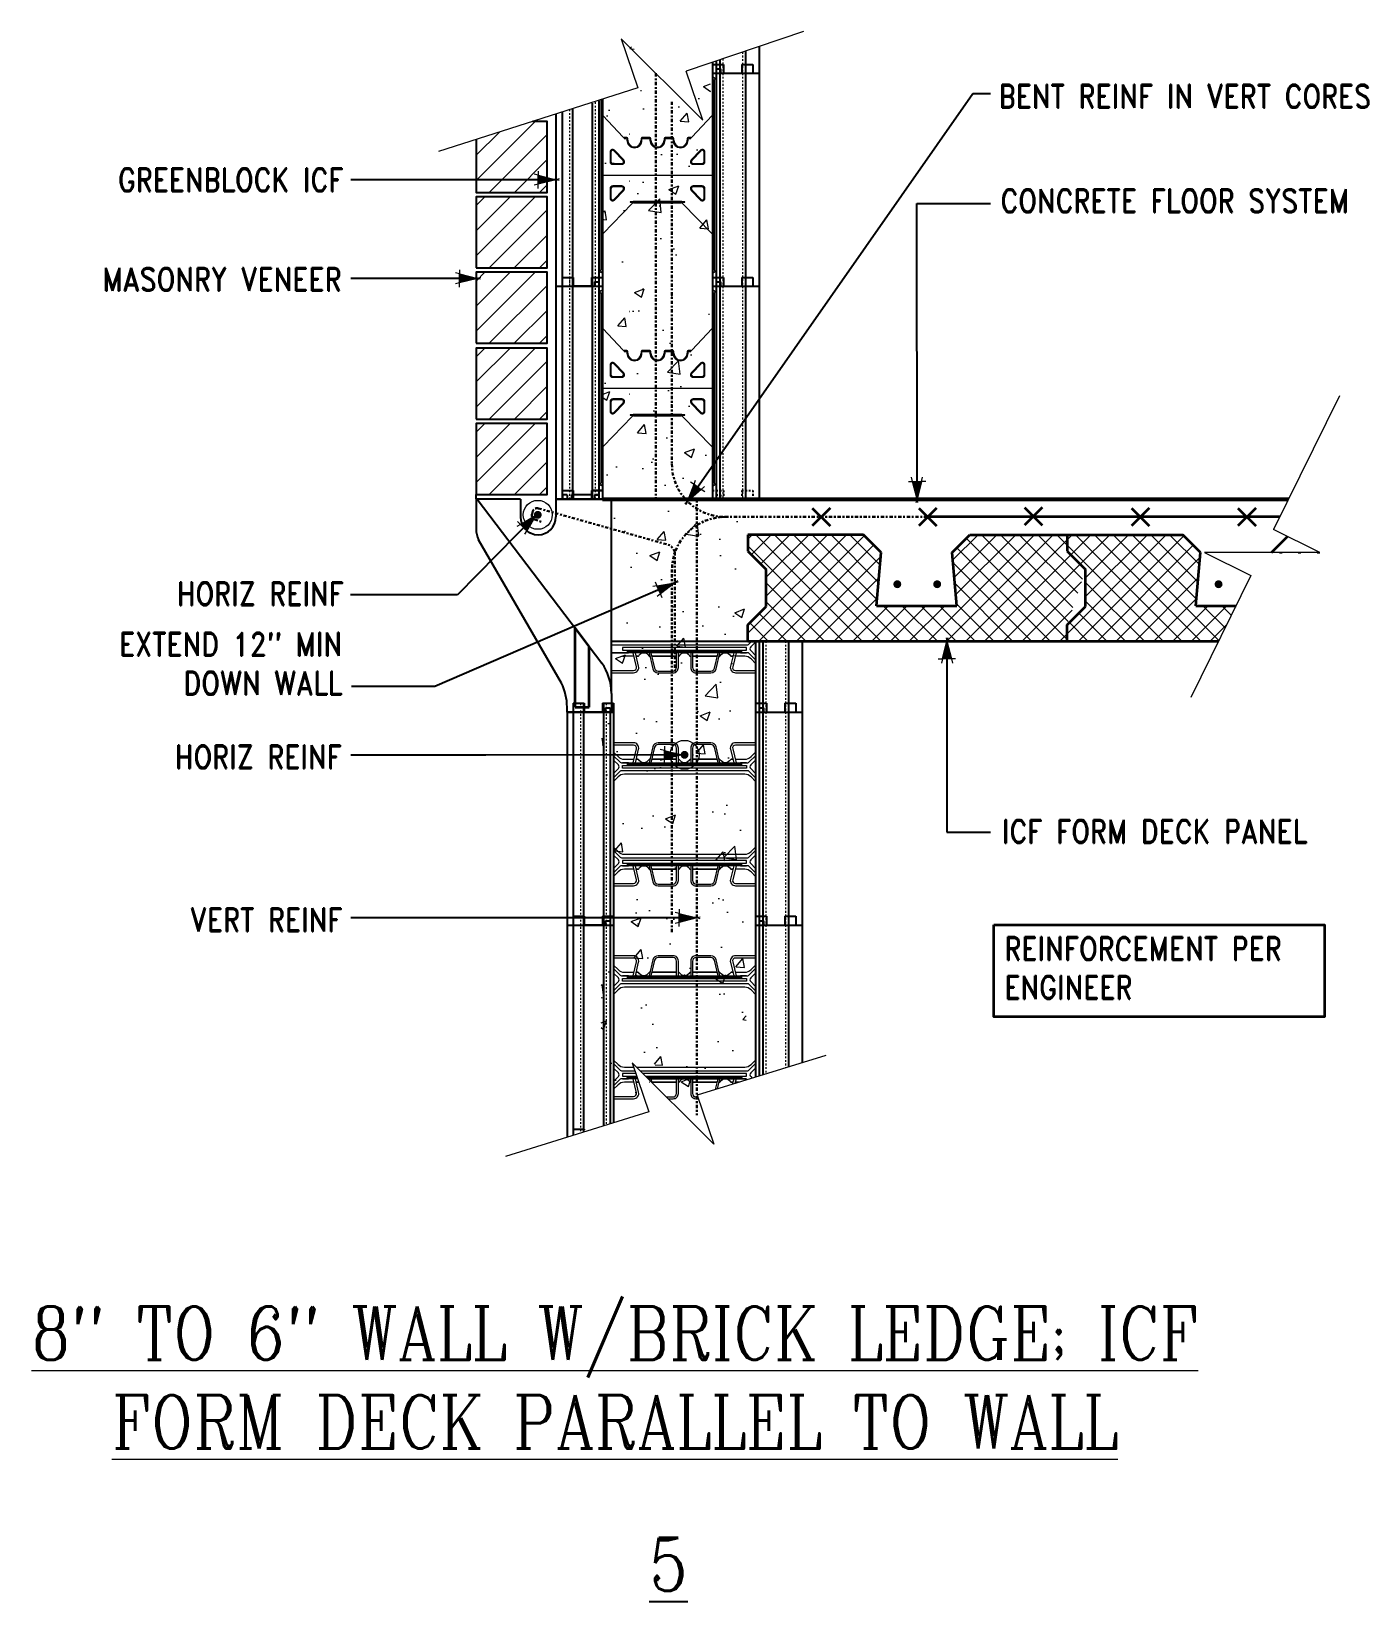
# Model space of a CAD drawing. Header units: inches. Extents: x -30.3 to 45.1, y 57.3 to 145.7.
import ezdxf

# ---------------------------------------------------------------- set-up
doc = ezdxf.new("R2010")
doc.units = ezdxf.units.IN
doc.header["$MEASUREMENT"] = 0
for name, pattern in [('CENTER', [2, 1.25, -0.25, 0.25, -0.25]), ('DASHED2', [0.375, 0.25, -0.125]), ('HIDDEN', [0.375, 0.25, -0.125]), ('HIDDEN2', [0.1875, 0.125, -0.0625])]:
    doc.linetypes.add(name, pattern=pattern)
doc.layers.get('Defpoints').update_dxf_attribs({"color": 252})
for name, color, linetype, lineweight in [('A2 Hatch', 8, 'Continuous', 9), ('A4 medium', 7, 'Continuous', 35), ('A5 heavy', 5, 'Continuous', 53), ('DETAILS', 7, 'Continuous', 13), ('DIM', 3, 'Continuous', 13), ('REBAR', 2, 'CENTER', 30)]:
    doc.layers.add(name, color=color, linetype=linetype, lineweight=lineweight)
doc.styles.add('ARCTEXT', font='arctext.shx', dxfattribs={"width": 0.85})
doc.styles.add('RomanC', font='romanc.shx', dxfattribs={"width": 0.85, "height": 5})
doc.styles.add('ROMAND', font='romand.shx', dxfattribs={"width": 0.85})
doc.dimstyles.new('ARCTEXT1-4', dxfattribs={"dimtxt": 4, "dimasz": 2, "dimexe": 2, "dimexo": 2, "dimgap": 2, "dimtad": 1, "dimdec": 4, "dimzin": 3, "dimdsep": 46, "dimlunit": 4, "dimtxsty": 'ARCTEXT', "dimblk": 'ARCHTICK', "dimcen": 2, "dimaunit": 1, "dimadec": 0, "dimazin": 0, "dimtfac": 1, "dimtdec": 4, "dimtmove": 2, "dimatfit": 3, "dimldrblk": 'arrow', "dimfxl": 0, "dimtolj": 1, "dimtzin": 0, "dimarcsym": 0})
pattern_1 = [(45, (-3226.19286, 552.8625), (-0.53033009, 0.53033009), []), (135, (-3226.19286, 552.8625), (-0.53033009, -0.53033009), [])]

msp = doc.modelspace()

# ---------------------------------------------------------------- texts
at = {"layer": 'Defpoints', "insert": (5.594, 60.855), "char_height": 3, "width": 90.08, "attachment_point": 2, "style": 'RomanC'}
msp.add_mtext('{\\L5\\P}\\P            ', dxfattribs=at)
at = {"layer": 'DIM', "color": 3, "char_height": 1.3125, "style": 'ROMAND'}
for s, insert, width, attachment_point in [('BENT REINF IN VERT CORES ', (24.215, 142.728), 22.68955, 1), ('GREENBLOCK ICF', (-12.727, 138.018), 22.68955, 3), ('CONCRETE FLOOR SYSTEM', (24.311, 136.836), 22.68955, 1), ('MASONRY VENEER ', (-12.841, 132.412), 22.68955, 3), ('HORIZ REINF ', (-12.706, 114.696), 22.68955, 3), ('EXTEND 12" MIN DOWN WALL ', (-12.81, 111.849), 16.76305, 3), ('HORIZ REINF ', (-12.82, 105.505), 22.68955, 3), ('ICF FORM DECK PANEL', (24.382, 101.305), 22.68955, 1), ('VERT REINF ', (-12.78, 96.329), 22.68955, 3), ('REINFORCEMENT PER ENGINEER', (24.531, 94.705), 22.17809, 1)]:
    msp.add_mtext(s, dxfattribs=dict(at, insert=insert, width=width, attachment_point=attachment_point))
at = {"layer": 'DIM', "insert": (2.565, 73.879), "char_height": 3, "width": 81.94387, "attachment_point": 2, "style": 'ARCTEXT'}
msp.add_mtext('{\\Fromanc.shx|c0;\\L8" TO 6" WALL W/BRICK LEDGE; ICF FORM DECK PARALLEL TO WALL \\l\\P}\\P       ', dxfattribs=at)

# ---------------------------------------------------------------- blocks, each defined once
blk = doc.blocks.new('_ArchTick')
at = {"color": 0, "linetype": 'ByBlock', "const_width": 0.15}
blk.add_lwpolyline([(-0.5, -0.5), (0.5, 0.5)], dxfattribs=at)
blk = doc.blocks.new('arrow')
at = {"layer": 'DIM'}
blk.add_hatch(color=253, dxfattribs=at).paths.add_polyline_path([(-2, 0.5), (-2, -0.5), (0, 0)])
at = {"layer": 'DIM', "lineweight": 9}
for points in [[(-2, 0.98), (-2, 0.5), (-2.47, 0.62)], [(0.37, 0.09), (0, 0)], [(0.37, -0.09), (0, 0)], [(-2, -0.98), (-2, -0.5), (-2.47, -0.62)]]:
    blk.add_lwpolyline(points, dxfattribs=at)
at = {"layer": 'DIM', "lineweight": 15}
blk.add_lwpolyline([(0, 0), (-2, -0.5), (-2, 0.5), (0, 0)], dxfattribs=at)

# ---------------------------------------------------------------- hatches: boundary and pattern name
at = {"ltscale": 0.15}
h = msp.add_hatch(dxfattribs=at)
h.set_pattern_fill('ANSI37', color=256, scale=6, style=0)
h.set_pattern_definition(pattern_1)
edge = h.paths.add_edge_path()
edge.add_line((39.587, 116.364), (40.491, 117.268))
edge.add_line((42.317, 116.367), (39.59, 116.367))
edge.add_line((40.491, 117.268), (42.317, 116.367))
at = {"layer": 'A2 Hatch', "ltscale": 0.15}
h = msp.add_hatch(dxfattribs=at)
h.set_pattern_fill('AR-CONC', color=256, scale=0.8, style=0)
h.set_pattern_definition([(50, (-3079.9, 558.6755), (5.7380815, -0.502017), [0.6, -6.6]), (355, (-3079.9, 558.6755), (-1.110011, 6.017537), [0.48, -5.28]), (100.45145, (-3079.422, 558.6336), (4.628071, 5.51552), [0.509922, -5.609137]), (46.1842, (-3079.9, 560.2755), (8.537928, -1.324152), [0.9, -9.9]), (96.63564, (-3079.189, 560.165), (7.477296, 7.792949), [0.764882, -8.413704]), (351.1842, (-3079.9, 560.2755), (7.477296, 7.79295), [0.72, -7.92]), (21, (-3079.1, 559.8755), (4.7752564, -3.220951), [0.6, -6.6]), (326, (-3079.1, 559.8755), (1.946523, 5.8012), [0.48, -5.28]), (71.45144, (-3078.702, 559.607), (6.721779, 2.580249), [0.509922, -5.609137]), (37.5, (-3079.9002, 558.6755), (0.0972788, 2.6631508), [0, -5.216, 0, -5.36, 0, -5.3]), (7.5, (-3079.9002, 558.6755), (2.1045563, 3.1552937), [0, -3.056, 0, -5.096, 0, -2.02]), (327.5, (-3081.6842, 558.6755), (4.2705795, -0.180439), [0, -2, 0, -6.24, 0, -8.28]), (317.5, (-3082.484, 558.6755), (4.6654894, 0.80084), [0, -2.6, 0, -4.144, 0, -5.88])])
h.paths.add_polyline_path([(3.956, 142.589), (1.969, 141.915), (1.769, 84.899), (4.639, 85.873), (3.703, 88.633), (8.299, 84.036), (7.363, 86.796), (9.969, 87.68), (9.965, 120.262), (7.965, 120.262), (7.965, 143.948), (6.68, 143.513), (7.616, 140.753), (3.019, 145.349)])
h = msp.add_hatch(dxfattribs=at)
h.set_pattern_fill('ANSI31', color=256, scale=8, style=0)
h.set_pattern_definition([(45, (-3286.8209, 476.1451), (-0.70710678, 0.70710678), [])])
h.paths.add_polyline_path([(-5.256, 132.406), (-1.256, 132.406), (-1.256, 136.406), (-5.256, 136.406)])
h = msp.add_hatch(dxfattribs=at)
h.set_pattern_fill('ANSI31', color=256, scale=8, style=0)
h.set_pattern_definition([(45, (-3286.8209, 471.8951), (-0.70710678, 0.70710678), [])])
h.paths.add_polyline_path([(-5.256, 128.156), (-1.256, 128.156), (-1.256, 132.156), (-5.256, 132.156)])
h = msp.add_hatch(dxfattribs=at)
h.set_pattern_fill('ANSI31', color=256, scale=8, style=0)
h.set_pattern_definition([(45, (-3286.8209, 467.6258), (-0.70710678, 0.70710678), [])])
h.paths.add_polyline_path([(-5.256, 123.887), (-1.256, 123.887), (-1.256, 127.887), (-5.256, 127.887)])
h = msp.add_hatch(dxfattribs=at)
h.set_pattern_fill('ANSI31', color=256, scale=8, style=0)
h.set_pattern_definition([(45, (-3286.8209, 463.3758), (-0.70710678, 0.70710678), [])])
h.paths.add_polyline_path([(-5.256, 119.637), (-1.256, 119.637), (-1.256, 123.637), (-5.256, 123.637)])
h = msp.add_hatch(color=256, dxfattribs=at)
edge = h.paths.add_edge_path()
edge.add_arc((-1.78, 118.488), 0.224, 0, 360)
h = msp.add_hatch(dxfattribs=at)
h.set_pattern_fill('ANSI37', color=256, scale=6, style=0)
h.set_pattern_definition(pattern_1)
h.paths.add_polyline_path([(16.587, 117.364), (10.069, 117.364), (10.069, 116.443), (11.104, 115.408), (11.104, 113.326), (10.069, 112.291), (10.069, 111.367), (28.069, 111.367), (28.069, 112.291), (29.104, 113.326), (29.104, 115.408), (28.069, 116.443), (28.069, 117.364), (22.587, 117.364), (21.587, 116.364), (21.854, 113.367), (17.319, 113.367), (17.587, 116.364)])
edge = h.paths.add_edge_path()
edge.add_line((28.069, 116.443), (29.104, 115.408))
edge.add_line((28.069, 112.291), (29.104, 113.326))
edge.add_line((29.104, 113.326), (29.104, 115.408))
h = msp.add_hatch(dxfattribs=at)
h.set_pattern_fill('ANSI37', color=256, scale=6, style=0)
h.set_pattern_definition(pattern_1)
h.paths.add_polyline_path([(28.069, 111.367), (36.6, 111.367), (37.587, 113.367), (35.319, 113.367), (35.587, 116.364), (34.587, 117.364), (28.069, 117.364), (28.069, 116.443), (29.104, 115.408), (29.104, 113.326), (28.069, 112.291)])
h = msp.add_hatch(color=256, dxfattribs=at)
edge = h.paths.add_edge_path()
edge.add_arc((18.489, 114.578), 0.224, 0, 360)
h = msp.add_hatch(color=256, dxfattribs=at)
edge = h.paths.add_edge_path()
edge.add_arc((20.738, 114.578), 0.224, 0, 360)
h = msp.add_hatch(color=256, dxfattribs=at)
edge = h.paths.add_edge_path()
edge.add_arc((36.601, 114.578), 0.224, 0, 360)
h = msp.add_hatch(color=256, dxfattribs=at)
edge = h.paths.add_edge_path()
edge.add_arc((6.494, 104.965), 0.224, 0, 360)

# ---------------------------------------------------------------- linework, layer by layer
at = {"color": 1}
for p, q in [((9.929, 144.615), (9.929, 143.367)), ((10.694, 144.874), (10.694, 143.367)), ((8.069, 143.984), (8.069, 143.367)), ((8.069, 143.867), (8.069, 131.367)), ((8.069, 143.867), (8.694, 143.867)), ((8.069, 143.867), (8.694, 143.867)), ((8.069, 143.867), (8.069, 143.367)), ((8.069, 143.367), (8.269, 143.367)), ((8.069, 143.367), (8.269, 143.367)), ((8.069, 143.367), (10.694, 143.367)), ((8.269, 144.052), (8.269, 143.367)), ((8.269, 143.617), (8.269, 131.367)), ((8.269, 143.617), (8.519, 143.617)), ((8.269, 143.617), (8.519, 143.617)), ((8.484, 144.125), (8.484, 143.367)), ((8.484, 143.367), (10.694, 143.367)), ((8.484, 143.367), (8.484, 131.367)), ((8.484, 143.367), (10.694, 143.367)), ((8.519, 143.617), (8.519, 143.367)), ((8.519, 143.617), (8.519, 143.367)), ((8.694, 143.867), (8.694, 143.367)), ((8.694, 143.867), (8.694, 143.367)), ((9.719, 143.867), (9.719, 143.367)), ((9.719, 143.867), (10.344, 143.867)), ((9.719, 143.867), (9.719, 143.367)), ((9.719, 143.867), (10.344, 143.867)), ((9.929, 143.367), (9.929, 131.367)), ((10.344, 143.867), (10.344, 143.367)), ((10.344, 143.867), (10.344, 143.367)), ((10.694, 143.367), (10.694, 131.367)), ((1.294, 141.686), (1.294, 131.367)), ((1.669, 141.813), (1.669, 131.367)), ((1.869, 141.881), (1.869, 131.367)), ((-0.756, 141.078), (-0.756, 131.367)), ((-0.406, 141.19), (-0.406, 131.367)), ((0.169, 141.374), (0.169, 131.367)), ((-0.406, 131.867), (0.219, 131.867)), ((-0.406, 131.867), (-0.406, 119.367)), ((0.169, 131.867), (0.169, 119.367)), ((0.219, 131.867), (0.219, 131.367)), ((1.244, 131.867), (1.244, 131.367)), ((1.244, 131.867), (1.869, 131.867)), ((1.294, 131.867), (1.294, 119.367)), ((1.869, 131.867), (1.869, 119.367)), ((1.869, 131.867), (1.869, 131.367)), ((8.069, 131.867), (8.069, 119.367)), ((8.069, 131.867), (8.694, 131.867)), ((8.069, 131.867), (8.069, 131.367)), ((8.694, 131.867), (8.694, 131.367)), ((9.719, 131.867), (9.719, 131.367)), ((9.719, 131.867), (10.344, 131.867)), ((10.344, 131.867), (10.344, 131.367)), ((-0.756, 131.367), (-0.756, 119.367)), ((-0.756, 131.367), (1.419, 131.367)), ((-0.756, 131.367), (1.869, 131.367)), ((1.294, 131.367), (0.169, 131.367)), ((1.419, 131.617), (1.419, 131.367)), ((1.419, 131.617), (1.669, 131.617)), ((1.669, 131.617), (1.669, 119.367)), ((1.669, 131.367), (1.869, 131.367)), ((8.069, 131.367), (8.269, 131.367)), ((8.069, 131.367), (10.694, 131.367)), ((8.269, 131.617), (8.269, 119.367)), ((8.269, 131.617), (8.519, 131.617)), ((8.484, 131.367), (10.694, 131.367)), ((8.484, 131.367), (8.484, 119.367)), ((8.519, 131.617), (8.519, 131.367)), ((9.929, 131.367), (9.929, 119.367)), ((10.694, 131.367), (10.694, 119.367)), ((-0.406, 119.867), (0.219, 119.867)), ((-0.406, 119.867), (0.219, 119.867)), ((-0.381, 119.617), (-0.381, 119.367)), ((-0.131, 119.617), (-0.381, 119.617)), ((-0.381, 119.617), (-0.381, 119.367)), ((-0.131, 119.617), (-0.381, 119.617)), ((-0.131, 119.617), (-0.131, 119.367)), ((-0.131, 119.617), (-0.131, 119.367)), ((1.244, 119.617), (0.119, 119.617)), ((0.119, 119.617), (0.119, 119.367)), ((1.244, 119.617), (0.119, 119.617)), ((0.119, 119.617), (0.119, 119.367)), ((0.219, 119.867), (0.219, 119.367)), ((0.219, 119.867), (0.219, 119.367)), ((1.244, 119.867), (1.244, 119.367)), ((1.244, 119.867), (1.869, 119.867)), ((1.244, 119.867), (1.244, 119.367)), ((1.244, 119.867), (1.869, 119.867)), ((1.244, 119.867), (1.244, 119.367)), ((1.869, 119.867), (1.244, 119.867)), ((1.244, 119.867), (1.244, 119.367)), ((1.869, 119.867), (1.244, 119.867)), ((1.419, 119.617), (1.419, 119.367)), ((1.419, 119.617), (1.669, 119.617)), ((1.419, 119.617), (1.419, 119.367)), ((1.419, 119.617), (1.669, 119.617)), ((1.419, 119.617), (1.419, 119.367)), ((1.669, 119.617), (1.419, 119.617)), ((1.419, 119.617), (1.419, 119.367)), ((1.669, 119.617), (1.419, 119.617)), ((1.669, 119.617), (1.669, 119.367)), ((1.669, 119.617), (1.669, 119.367)), ((1.869, 119.867), (1.869, 119.367)), ((1.869, 119.867), (1.869, 119.367)), ((1.869, 119.867), (1.869, 119.367)), ((1.869, 119.867), (1.869, 119.367)), ((1.869, 119.867), (1.869, 119.367)), ((1.869, 119.867), (1.869, 119.367)), ((8.069, 119.867), (8.069, 119.367)), ((-5.256, 119.367), (-5.256, 117.689)), ((-2.756, 119.367), (-5.256, 119.367)), ((-5.2, 119.367), (1.833, 110.139)), ((-2.756, 119.367), (-2.756, 118.367)), ((-0.756, 119.367), (1.869, 119.367)), ((-0.756, 119.367), (1.869, 119.367)), ((-0.756, 119.367), (1.419, 119.367)), ((-0.756, 119.367), (1.419, 119.367)), ((-0.756, 119.367), (1.869, 119.367)), ((2.369, 119.367), (-0.756, 119.367)), ((-0.756, 119.367), (-0.756, 118.367)), ((-0.756, 119.367), (1.869, 119.367)), ((2.369, 119.367), (-0.756, 119.367)), ((-0.756, 119.367), (1.869, 119.367)), ((1.294, 119.367), (0.169, 119.367)), ((1.294, 119.367), (0.169, 119.367)), ((1.669, 119.367), (1.869, 119.367)), ((1.669, 119.367), (1.869, 119.367)), ((2.369, 108.428), (2.369, 119.367)), ((8.069, 119.367), (10.694, 119.367)), ((-0.449, 109.002), (-5.124, 117.074)), ((10.494, 111.367), (10.494, 107.367)), ((10.694, 111.367), (10.694, 107.367)), ((10.909, 111.367), (10.909, 107.367)), ((12.354, 111.367), (12.354, 107.367)), ((13.119, 111.367), (13.119, 107.367)), ((2.369, 108.428), (2.369, 107.367)), ((-0.131, 107.367), (-0.131, 107.657)), ((-0.131, 107.367), (2.494, 107.367)), ((-0.131, 107.367), (-0.131, 95.367)), ((-0.131, 107.367), (2.044, 107.367)), ((-0.131, 107.367), (2.494, 107.367)), ((-0.131, 107.367), (2.044, 107.367)), ((2.369, 107.367), (-0.131, 107.367)), ((0.219, 107.867), (0.844, 107.867)), ((0.219, 107.867), (0.219, 95.367)), ((0.219, 107.867), (0.844, 107.867)), ((0.794, 107.867), (0.794, 95.367)), ((1.919, 107.367), (0.794, 107.367)), ((1.919, 107.367), (0.794, 107.367)), ((0.844, 107.867), (0.844, 107.367)), ((0.844, 107.867), (0.844, 107.367)), ((1.869, 107.867), (1.869, 107.367)), ((1.869, 107.867), (2.494, 107.867)), ((1.869, 107.867), (1.869, 107.367)), ((1.869, 107.867), (2.494, 107.867)), ((1.919, 107.867), (1.919, 95.367)), ((2.044, 107.617), (2.044, 107.367)), ((2.044, 107.617), (2.294, 107.617)), ((2.044, 107.617), (2.044, 107.367)), ((2.044, 107.617), (2.294, 107.617)), ((2.294, 107.617), (2.294, 95.367)), ((2.294, 107.367), (2.494, 107.367)), ((2.294, 107.367), (2.494, 107.367)), ((2.494, 107.867), (2.494, 95.367)), ((10.494, 107.867), (10.494, 95.367)), ((10.494, 107.867), (11.119, 107.867)), ((10.494, 107.867), (11.119, 107.867)), ((10.494, 107.367), (13.119, 107.367)), ((10.494, 107.367), (10.694, 107.367)), ((10.494, 107.367), (13.119, 107.367)), ((10.494, 107.367), (10.694, 107.367)), ((10.694, 107.617), (10.694, 95.367)), ((10.694, 107.617), (10.944, 107.617)), ((10.694, 107.617), (10.944, 107.617)), ((10.909, 107.367), (13.119, 107.367)), ((10.909, 107.367), (10.909, 95.367)), ((10.909, 107.367), (13.119, 107.367)), ((10.944, 107.617), (10.944, 107.367)), ((10.944, 107.617), (10.944, 107.367)), ((11.119, 107.867), (11.119, 107.367)), ((11.119, 107.867), (11.119, 107.367)), ((12.144, 107.867), (12.144, 107.367)), ((12.144, 107.867), (12.769, 107.867)), ((12.144, 107.867), (12.144, 107.367)), ((12.144, 107.867), (12.769, 107.867)), ((12.354, 107.367), (12.354, 95.367)), ((12.769, 107.867), (12.769, 107.367)), ((12.769, 107.867), (12.769, 107.367)), ((13.119, 107.367), (13.119, 95.367)), ((0.219, 95.867), (0.844, 95.867)), ((0.219, 95.867), (0.219, 83.524)), ((0.794, 95.867), (0.794, 83.704)), ((0.844, 95.867), (0.844, 95.367)), ((1.869, 95.867), (1.869, 95.367)), ((1.869, 95.867), (2.494, 95.867)), ((1.919, 95.867), (1.919, 84.056)), ((2.044, 95.617), (2.044, 95.367)), ((2.044, 95.617), (2.294, 95.617)), ((2.294, 95.617), (2.294, 84.173)), ((2.494, 95.867), (2.494, 84.236)), ((10.494, 95.867), (10.494, 86.801)), ((10.494, 95.867), (11.119, 95.867)), ((10.694, 95.617), (10.694, 86.863)), ((10.694, 95.617), (10.944, 95.617)), ((10.944, 95.617), (10.944, 95.367)), ((11.119, 95.867), (11.119, 95.367)), ((12.144, 95.867), (12.144, 95.367)), ((12.144, 95.867), (12.769, 95.867)), ((12.769, 95.867), (12.769, 95.367)), ((-0.131, 95.367), (2.494, 95.367)), ((-0.131, 95.367), (-0.131, 83.415)), ((-0.131, 95.367), (2.044, 95.367)), ((1.919, 95.367), (0.794, 95.367)), ((2.294, 95.367), (2.494, 95.367)), ((10.494, 95.367), (13.119, 95.367)), ((10.494, 95.367), (10.694, 95.367)), ((10.909, 95.367), (13.119, 95.367)), ((10.909, 95.367), (10.909, 86.93)), ((12.354, 95.367), (12.354, 87.377)), ((13.119, 95.367), (13.119, 87.615)), ((0.219, 83.867), (0.844, 83.867)), ((0.844, 83.867), (0.844, 83.836))]:
    msp.add_line(p, q, dxfattribs=at)
at = {"color": 1, "linetype": 'HIDDEN', "ltscale": 0.02}
for p, q in [((8.069, 143.867), (8.694, 143.867)), ((8.269, 143.617), (8.269, 143.367)), ((8.269, 143.617), (8.519, 143.617)), ((8.519, 143.617), (8.519, 143.367)), ((8.694, 143.867), (8.694, 143.367)), ((9.719, 143.867), (9.719, 143.367)), ((9.719, 143.867), (10.344, 143.867)), ((10.344, 143.867), (10.344, 143.367)), ((-0.406, 131.867), (0.219, 131.867)), ((-0.406, 131.867), (-0.406, 131.367)), ((0.219, 131.867), (0.219, 131.367)), ((1.244, 131.867), (1.244, 131.367)), ((1.244, 131.867), (1.869, 131.867)), ((8.069, 131.867), (8.694, 131.867)), ((8.694, 131.867), (8.694, 131.367)), ((9.719, 131.867), (9.719, 131.367)), ((9.719, 131.867), (10.344, 131.867)), ((10.344, 131.867), (10.344, 131.367)), ((8.269, 131.617), (8.269, 131.367)), ((8.269, 131.617), (8.519, 131.617)), ((8.519, 131.617), (8.519, 131.367)), ((-0.406, 119.867), (0.219, 119.867)), ((-0.406, 119.867), (-0.406, 119.367)), ((-0.406, 119.867), (0.219, 119.867)), ((-0.406, 119.867), (0.219, 119.867)), ((-0.406, 119.867), (-0.406, 119.367)), ((-0.406, 119.867), (0.219, 119.867)), ((-0.406, 119.867), (-0.406, 119.367)), ((-0.406, 119.867), (0.219, 119.867)), ((-0.406, 119.867), (-0.406, 119.367)), ((0.219, 119.867), (0.219, 119.367)), ((0.219, 119.867), (0.219, 119.367)), ((0.219, 119.867), (0.219, 119.367)), ((0.219, 119.867), (0.219, 119.367)), ((0.219, 119.867), (0.219, 119.367)), ((1.244, 119.867), (1.244, 119.367)), ((1.244, 119.867), (1.869, 119.867)), ((1.244, 119.867), (1.244, 119.367)), ((1.244, 119.867), (1.869, 119.867)), ((1.244, 119.867), (1.244, 119.367)), ((1.244, 119.867), (1.869, 119.867)), ((1.244, 119.867), (1.244, 119.367)), ((1.244, 119.867), (1.869, 119.867)), ((1.244, 119.867), (1.244, 119.367)), ((1.244, 119.867), (1.869, 119.867)), ((8.069, 119.867), (8.694, 119.867)), ((8.269, 119.617), (8.269, 119.367)), ((8.269, 119.617), (8.519, 119.617)), ((8.519, 119.617), (8.519, 119.367)), ((8.694, 119.867), (8.694, 119.367)), ((9.719, 119.867), (9.719, 119.367)), ((9.719, 119.867), (10.344, 119.867)), ((10.344, 119.867), (10.344, 119.367)), ((0.219, 107.867), (0.844, 107.867)), ((0.219, 107.867), (0.844, 107.867)), ((0.844, 107.867), (0.844, 107.367)), ((0.844, 107.867), (0.844, 107.367)), ((1.869, 107.867), (1.869, 107.367)), ((1.869, 107.867), (2.494, 107.867)), ((1.869, 107.867), (1.869, 107.367)), ((1.869, 107.867), (2.494, 107.867)), ((10.494, 107.867), (11.119, 107.867)), ((10.494, 107.867), (11.119, 107.867)), ((11.119, 107.867), (11.119, 107.367)), ((11.119, 107.867), (11.119, 107.367)), ((12.144, 107.867), (12.144, 107.367)), ((12.144, 107.867), (12.769, 107.867)), ((12.144, 107.867), (12.144, 107.367)), ((12.144, 107.867), (12.769, 107.867)), ((12.769, 107.867), (12.769, 107.367)), ((12.769, 107.867), (12.769, 107.367)), ((0.219, 95.867), (0.844, 95.867)), ((0.844, 95.867), (0.844, 95.367)), ((1.869, 95.867), (1.869, 95.367)), ((1.869, 95.867), (2.494, 95.867)), ((10.494, 95.867), (11.119, 95.867)), ((11.119, 95.867), (11.119, 95.367)), ((12.144, 95.867), (12.144, 95.367)), ((12.144, 95.867), (12.769, 95.867)), ((12.769, 95.867), (12.769, 95.367)), ((0.219, 83.867), (0.844, 83.867)), ((0.844, 83.867), (0.844, 83.836))]:
    msp.add_line(p, q, dxfattribs=at)
at = {"ltscale": 0.15}
for p, q in [((0.219, 131.367), (1.244, 131.367)), ((-5.256, 119.387), (-5.256, 119.637)), ((0.219, 119.367), (1.244, 119.367)), ((0.219, 119.367), (1.244, 119.367)), ((28.069, 116.443), (29.104, 115.408)), ((29.104, 113.326), (29.104, 115.408)), ((28.069, 112.291), (29.104, 113.326)), ((2.369, 111.367), (28.069, 111.367)), ((28.069, 111.367), (36.6, 111.367)), ((0.844, 107.367), (1.869, 107.367)), ((0.844, 107.367), (1.869, 107.367)), ((0.844, 95.367), (1.869, 95.367))]:
    msp.add_line(p, q, dxfattribs=at)
msp.add_lwpolyline([(-5.256, 139.637), (-5.256, 136.656), (-1.256, 136.656), (-1.256, 140.656), (-2.073, 140.656)], dxfattribs=at)
for points in [[(-5.256, 132.406), (-1.256, 132.406), (-1.256, 136.406), (-5.256, 136.406)], [(-5.256, 128.156), (-1.256, 128.156), (-1.256, 132.156), (-5.256, 132.156)], [(-5.256, 123.887), (-1.256, 123.887), (-1.256, 127.887), (-5.256, 127.887)], [(-5.256, 119.637), (-1.256, 119.637), (-1.256, 123.637), (-5.256, 123.637)]]:
    msp.add_lwpolyline(points, close=True, dxfattribs=at)
at = {"color": 1}
for centre, radius, start, end in [((-3.756, 117.689), 1.5, 180, 204.22775), ((-1.756, 118.367), 1, 180, 0), ((-0.631, 108.428), 3, 360, 34.77783), ((-3.131, 107.657), 3, 0, 26.64228)]:
    msp.add_arc(centre, radius, start, end, dxfattribs=at)
at = {"layer": 'A2 Hatch', "linetype": 'DASHED2', "ltscale": 0.15}
for p, q in [((9.769, 144.56), (9.769, 143.367)), ((8.644, 144.179), (8.644, 143.367)), ((8.644, 143.367), (8.644, 131.367)), ((9.769, 143.367), (9.769, 131.367)), ((1.454, 141.74), (1.454, 131.367)), ((0.009, 141.323), (0.009, 131.367)), ((0.009, 131.867), (0.009, 119.367)), ((1.454, 131.867), (1.454, 119.367)), ((8.644, 131.367), (8.644, 119.367)), ((9.769, 131.367), (9.769, 119.367)), ((11.069, 111.367), (11.069, 107.367)), ((12.194, 111.367), (12.194, 107.367)), ((0.634, 107.867), (0.634, 95.367)), ((2.079, 107.867), (2.079, 95.367)), ((11.069, 107.367), (11.069, 95.367)), ((12.194, 107.367), (12.194, 95.367)), ((0.634, 95.867), (0.634, 83.654)), ((2.079, 95.867), (2.079, 84.106)), ((11.069, 95.367), (11.069, 86.979)), ((12.194, 95.367), (12.194, 87.328))]:
    msp.add_line(p, q, dxfattribs=at)
at = {"layer": 'A2 Hatch', "ltscale": 0.15}
for p, q in [((-5.256, 137.331), (-1.931, 140.656)), ((-5.256, 138.745), (-3.944, 140.057)), ((-4.516, 136.656), (-1.256, 139.916)), ((-3.102, 136.656), (-1.256, 138.502)), ((-1.688, 136.656), (-1.256, 137.088))]:
    msp.add_line(p, q, dxfattribs=at)
at = {"layer": 'A2 Hatch', "linetype": 'HIDDEN2', "ltscale": 0.15}
for p, q in [((0.219, 107.867), (0.219, 107.367)), ((0.844, 107.867), (0.219, 107.867)), ((0.844, 107.867), (0.844, 107.367)), ((1.869, 107.867), (1.869, 107.367)), ((2.494, 107.867), (1.869, 107.867)), ((2.494, 107.867), (2.494, 107.367))]:
    msp.add_line(p, q, dxfattribs=at)
at = {"layer": 'A2 Hatch', "ltscale": 0.15}
for centre in [(-1.78, 118.488), (6.494, 104.965)]:
    msp.add_circle(centre, 0.816, dxfattribs=at)
at = {"layer": 'A4 medium', "ltscale": 0.15}
for p, q in [((13.695, 118.867), (14.695, 117.867)), ((14.695, 118.867), (13.695, 117.867)), ((19.695, 118.867), (20.695, 117.867)), ((20.695, 118.867), (19.695, 117.867)), ((25.66, 118.902), (26.66, 117.902)), ((26.66, 118.902), (25.66, 117.902)), ((31.695, 118.867), (32.695, 117.867)), ((32.695, 118.867), (31.695, 117.867)), ((37.695, 118.867), (38.695, 117.867)), ((38.695, 118.867), (37.695, 117.867)), ((26.195, 118.367), (20.195, 118.367)), ((32.195, 118.367), (26.195, 118.367)), ((38.195, 118.367), (32.195, 118.367)), ((40.054, 118.367), (38.195, 118.367)), ((10.069, 117.364), (10.069, 116.443)), ((16.587, 117.364), (10.069, 117.364)), ((17.587, 116.364), (16.587, 117.364)), ((21.587, 116.364), (22.587, 117.364)), ((22.587, 117.364), (28.069, 117.364)), ((28.069, 117.364), (28.069, 116.443)), ((28.069, 117.364), (34.587, 117.364)), ((35.587, 116.364), (34.587, 117.364)), ((39.587, 116.364), (40.491, 117.268)), ((10.069, 116.443), (11.104, 115.408)), ((17.319, 113.367), (17.587, 116.364)), ((21.854, 113.367), (21.587, 116.364)), ((28.069, 116.443), (29.104, 115.408)), ((35.319, 113.367), (35.587, 116.364)), ((11.104, 113.326), (11.104, 115.408)), ((29.104, 113.326), (29.104, 115.408)), ((10.069, 112.291), (11.104, 113.326)), ((17.319, 113.367), (21.854, 113.367)), ((28.069, 112.291), (29.104, 113.326)), ((35.319, 113.367), (37.587, 113.367)), ((0.319, 107.657), (0.319, 112.126)), ((1.119, 111.076), (0.319, 112.126)), ((10.069, 111.367), (10.069, 112.291)), ((28.069, 111.367), (28.069, 112.291)), ((1.119, 107.657), (1.119, 111.076)), ((10.069, 111.367), (36.6, 111.367)), ((0.319, 107.657), (1.119, 107.657))]:
    msp.add_line(p, q, dxfattribs=at)
msp.add_lwpolyline([(23.933, 95.39), (42.574, 95.39), (42.574, 90.208), (23.933, 90.208)], close=True, dxfattribs=at)
at = {"layer": 'A5 heavy', "ltscale": 0.15}
msp.add_line((1.869, 119.367), (40.548, 119.367), dxfattribs=at)
at = {"layer": 'DETAILS', "color": 6, "lineweight": 20}
for p, q in [((8.069, 141.038), (8.069, 143.017)), ((8.076, 143.042), (8.135, 143.144)), ((8.135, 143.144), (8.221, 143.094)), ((8.169, 142.992), (8.169, 132.295)), ((8.169, 142.99), (8.169, 142.953)), ((8.221, 143.094), (8.176, 143.015)), ((1.769, 141.881), (1.769, 132.295)), ((1.869, 141.915), (1.869, 141.038)), ((1.869, 141.038), (1.869, 134.276)), ((1.897, 140.968), (3.015, 139.778)), ((6.924, 139.778), (8.041, 140.968)), ((8.069, 134.276), (8.069, 141.038)), ((2.294, 138.928), (2.294, 138.387)), ((2.344, 138.928), (2.344, 138.387)), ((3.036, 138.457), (2.516, 138.998)), ((3.072, 138.491), (2.552, 139.032)), ((3.087, 139.747), (3.094, 139.747)), ((3.244, 139.747), (3.087, 139.747)), ((3.094, 139.747), (3.094, 139.697)), ((3.094, 139.697), (3.194, 139.697)), ((3.244, 139.647), (3.244, 139.592)), ((3.294, 139.592), (3.294, 139.697)), ((4.044, 139.697), (4.044, 139.592)), ((4.544, 139.747), (4.094, 139.747)), ((4.094, 139.592), (4.094, 139.647)), ((4.144, 139.697), (4.494, 139.697)), ((4.544, 139.647), (4.544, 139.592)), ((4.594, 139.592), (4.594, 139.697)), ((5.344, 139.697), (5.344, 139.592)), ((5.844, 139.747), (5.394, 139.747)), ((5.394, 139.592), (5.394, 139.647)), ((5.444, 139.697), (5.794, 139.697)), ((5.844, 139.647), (5.844, 139.592)), ((5.894, 139.592), (5.894, 139.697)), ((6.644, 139.697), (6.644, 139.592)), ((6.851, 139.747), (6.694, 139.747)), ((6.694, 139.592), (6.694, 139.647)), ((6.744, 139.697), (6.844, 139.697)), ((6.844, 139.697), (6.844, 139.747)), ((6.844, 139.747), (6.851, 139.747)), ((7.386, 139.032), (6.866, 138.491)), ((7.422, 138.998), (6.903, 138.457)), ((7.594, 138.387), (7.594, 138.928)), ((7.644, 138.387), (7.644, 138.928)), ((2.444, 138.287), (2.963, 138.287)), ((2.444, 138.237), (2.963, 138.237)), ((6.975, 138.287), (7.494, 138.287)), ((6.975, 138.237), (7.494, 138.237)), ((1.769, 137.617), (8.169, 137.617)), ((2.294, 136.867), (2.294, 136.326)), ((2.344, 136.867), (2.344, 136.326)), ((2.963, 137.017), (2.444, 137.017)), ((2.963, 136.967), (2.444, 136.967)), ((2.516, 136.257), (3.036, 136.798)), ((2.552, 136.222), (3.072, 136.763)), ((6.866, 136.763), (7.386, 136.222)), ((6.903, 136.798), (7.422, 136.257)), ((7.494, 137.017), (6.975, 137.017)), ((7.494, 136.967), (6.975, 136.967)), ((7.594, 136.326), (7.594, 136.867)), ((7.644, 136.326), (7.644, 136.867)), ((1.898, 134.347), (3.55, 136.023)), ((3.599, 136.137), (3.443, 136.122)), ((3.443, 136.102), (3.599, 136.087)), ((4.969, 136.137), (3.599, 136.137)), ((3.599, 136.087), (4.969, 136.087)), ((3.656, 136.067), (4.969, 136.067)), ((6.339, 136.137), (4.969, 136.137)), ((4.969, 136.087), (6.339, 136.087)), ((4.969, 136.067), (6.282, 136.067)), ((6.495, 136.122), (6.339, 136.137)), ((6.339, 136.087), (6.495, 136.102)), ((6.388, 136.023), (8.04, 134.347)), ((1.869, 132.268), (1.869, 134.276)), ((8.069, 134.276), (8.069, 132.268)), ((1.762, 132.27), (1.717, 132.19)), ((1.717, 132.19), (1.803, 132.14)), ((1.769, 132.331), (1.769, 132.295)), ((1.803, 132.14), (1.862, 132.243)), ((8.076, 132.243), (8.135, 132.14)), ((8.135, 132.14), (8.221, 132.19)), ((8.169, 132.295), (8.169, 132.331)), ((8.221, 132.19), (8.176, 132.27)), ((1.717, 131.094), (1.803, 131.144)), ((1.762, 131.015), (1.717, 131.094)), ((1.769, 130.992), (1.769, 120.295)), ((1.769, 130.953), (1.769, 130.99)), ((1.803, 131.144), (1.862, 131.042)), ((1.869, 131.017), (1.869, 129.038)), ((8.069, 129.038), (8.069, 131.017)), ((8.076, 131.042), (8.135, 131.144)), ((8.135, 131.144), (8.221, 131.094)), ((8.169, 130.992), (8.169, 120.295)), ((8.169, 130.99), (8.169, 130.953)), ((8.221, 131.094), (8.176, 131.015)), ((1.869, 129.038), (1.869, 122.276)), ((1.897, 128.968), (3.015, 127.778)), ((6.924, 127.778), (8.041, 128.968)), ((8.069, 122.276), (8.069, 129.038)), ((3.087, 127.747), (3.094, 127.747)), ((3.244, 127.747), (3.087, 127.747)), ((3.094, 127.747), (3.094, 127.697)), ((3.094, 127.697), (3.194, 127.697)), ((3.244, 127.647), (3.244, 127.592)), ((3.294, 127.592), (3.294, 127.697)), ((4.044, 127.697), (4.044, 127.592)), ((4.544, 127.747), (4.094, 127.747)), ((4.094, 127.592), (4.094, 127.647)), ((4.144, 127.697), (4.494, 127.697)), ((4.544, 127.647), (4.544, 127.592)), ((4.594, 127.592), (4.594, 127.697)), ((5.344, 127.697), (5.344, 127.592)), ((5.844, 127.747), (5.394, 127.747)), ((5.394, 127.592), (5.394, 127.647)), ((5.444, 127.697), (5.794, 127.697)), ((5.844, 127.647), (5.844, 127.592)), ((5.894, 127.592), (5.894, 127.697)), ((6.644, 127.697), (6.644, 127.592)), ((6.851, 127.747), (6.694, 127.747)), ((6.694, 127.592), (6.694, 127.647)), ((6.744, 127.697), (6.844, 127.697)), ((6.844, 127.697), (6.844, 127.747)), ((6.844, 127.747), (6.851, 127.747)), ((2.294, 126.928), (2.294, 126.387)), ((2.344, 126.928), (2.344, 126.387)), ((3.036, 126.457), (2.516, 126.998)), ((3.072, 126.491), (2.552, 127.032)), ((7.386, 127.032), (6.866, 126.491)), ((7.422, 126.998), (6.903, 126.457)), ((7.594, 126.387), (7.594, 126.928)), ((7.644, 126.387), (7.644, 126.928)), ((2.444, 126.287), (2.963, 126.287)), ((2.444, 126.237), (2.963, 126.237)), ((6.975, 126.287), (7.494, 126.287)), ((6.975, 126.237), (7.494, 126.237)), ((1.769, 125.617), (8.169, 125.617)), ((2.294, 124.867), (2.294, 124.326)), ((2.344, 124.867), (2.344, 124.326)), ((2.963, 125.017), (2.444, 125.017)), ((2.963, 124.967), (2.444, 124.967)), ((2.516, 124.257), (3.036, 124.798)), ((2.552, 124.222), (3.072, 124.763)), ((6.866, 124.763), (7.386, 124.222)), ((6.903, 124.798), (7.422, 124.257)), ((7.494, 125.017), (6.975, 125.017)), ((7.494, 124.967), (6.975, 124.967)), ((7.594, 124.326), (7.594, 124.867)), ((7.644, 124.326), (7.644, 124.867)), ((1.898, 122.347), (3.55, 124.023)), ((3.599, 124.137), (3.443, 124.122)), ((3.443, 124.102), (3.599, 124.087)), ((4.969, 124.137), (3.599, 124.137)), ((3.599, 124.087), (4.969, 124.087)), ((3.656, 124.067), (4.969, 124.067)), ((6.339, 124.137), (4.969, 124.137)), ((4.969, 124.087), (6.339, 124.087)), ((4.969, 124.067), (6.282, 124.067)), ((6.495, 124.122), (6.339, 124.137)), ((6.339, 124.087), (6.495, 124.102)), ((6.388, 124.023), (8.04, 122.347)), ((1.869, 120.268), (1.869, 122.276)), ((8.069, 122.276), (8.069, 120.268)), ((1.769, 120.331), (1.769, 120.295)), ((8.169, 120.295), (8.169, 120.331)), ((1.762, 120.27), (1.717, 120.19)), ((1.717, 120.19), (1.803, 120.14)), ((1.803, 120.14), (1.862, 120.243)), ((8.076, 120.243), (8.135, 120.14)), ((8.135, 120.14), (8.221, 120.19)), ((8.221, 120.19), (8.176, 120.27))]:
    msp.add_line(p, q, dxfattribs=at)
for points in [[(3.404, 139.942), (3.39, 139.942)], [(3.404, 137.292), (3.39, 137.292)], [(3.404, 129.942), (3.39, 129.942)], [(3.404, 125.292), (3.39, 125.292)], [(6.494, 110.867), (9.995, 110.867), (9.995, 111.017), (6.494, 111.017), (2.993, 111.017), (2.993, 110.867)], [(4.543, 110.517), (4.525, 110.517)], [(6.046, 110.517), (4.646, 110.517)], [(6.146, 110.517), (6.164, 110.517)], [(6.842, 110.517), (6.824, 110.517)], [(6.942, 110.517), (8.342, 110.517)], [(8.445, 110.517), (8.463, 110.517)], [(4.543, 104.717), (4.525, 104.717)], [(6.046, 104.717), (4.646, 104.717)], [(6.146, 104.717), (6.164, 104.717)], [(6.842, 104.717), (6.824, 104.717)], [(6.942, 104.717), (8.342, 104.717)], [(8.445, 104.717), (8.463, 104.717)], [(6.494, 104.367), (9.995, 104.367), (9.995, 104.217), (6.494, 104.217), (2.993, 104.217), (2.993, 104.367)], [(6.494, 98.867), (9.995, 98.867), (9.995, 99.017), (6.494, 99.017), (2.993, 99.017), (2.993, 98.867)], [(4.543, 98.517), (4.525, 98.517)], [(6.046, 98.517), (4.646, 98.517)], [(6.146, 98.517), (6.164, 98.517)], [(6.842, 98.517), (6.824, 98.517)], [(6.942, 98.517), (8.342, 98.517)], [(8.445, 98.517), (8.463, 98.517)], [(6.494, 92.367), (9.995, 92.367), (9.995, 92.217), (6.494, 92.217), (2.993, 92.217), (2.993, 92.367)], [(4.543, 92.717), (4.525, 92.717)], [(6.046, 92.717), (4.646, 92.717)], [(6.146, 92.717), (6.164, 92.717)], [(6.842, 92.717), (6.824, 92.717)], [(6.942, 92.717), (8.342, 92.717)], [(8.445, 92.717), (8.463, 92.717)], [(4.543, 86.517), (4.525, 86.517)], [(6.046, 86.517), (4.646, 86.517)], [(6.146, 86.517), (6.164, 86.517)], [(6.842, 86.517), (6.824, 86.517)], [(6.942, 86.517), (8.342, 86.517)], [(8.445, 86.517), (8.463, 86.517)]]:
    msp.add_lwpolyline(points, close=True, dxfattribs=at)
for points in [[(2.369, 111.167), (6.494, 111.167), (10.053, 111.167, 0.198912), (10.124, 111.197), (10.295, 111.367)], [(2.369, 109.717), (3.615, 109.717, 0.485338), (3.78, 109.927), (3.589, 110.717), (2.369, 110.717), (3.243, 110.717), (3.343, 110.717)], [(2.369, 109.587), (3.615, 109.587, 0.485338), (3.906, 109.958), (3.723, 110.717)], [(6.164, 110.517, 0.279322), (6.208, 110.544, -0.279322), (6.494, 110.717), (2.994, 110.717)], [(3.865, 110.517), (3.771, 110.517), (3.865, 110.517, 0.279322), (3.909, 110.544, -0.605918), (4.48, 110.544, 0.279322), (4.525, 110.517)], [(4.495, 110.717), (4.712, 109.817, 0.346495), (5.003, 109.587), (5.846, 109.587, 0.414214), (6.146, 109.887), (6.146, 110.717)], [(4.598, 110.717), (4.809, 109.84, 0.346495), (5.003, 109.687), (5.846, 109.687, 0.414214), (6.046, 109.887), (6.046, 110.717)], [(10.494, 110.318), (10.124, 110.688, 0.198912), (10.053, 110.717), (6.494, 110.717, -0.279322), (6.78, 110.544, 0.279322), (6.824, 110.517)], [(6.842, 110.717), (6.842, 109.887, 0.414214), (7.142, 109.587), (7.985, 109.587, 0.346495), (8.276, 109.817), (8.493, 110.717)], [(6.942, 110.717), (6.942, 109.887, 0.414214), (7.142, 109.687), (7.985, 109.687, 0.346495), (8.179, 109.84), (8.391, 110.717)], [(8.463, 110.517, 0.279322), (8.508, 110.544, -0.605918), (9.079, 110.544, 0.279322), (9.123, 110.517), (9.217, 110.517), (9.123, 110.517)], [(9.265, 110.717), (9.082, 109.958, 0.485338), (9.373, 109.587), (10.494, 109.587)], [(9.645, 110.717), (9.745, 110.717), (9.995, 110.717), (9.399, 110.717), (9.208, 109.927, 0.485338), (9.373, 109.717), (10.494, 109.717)], [(10.494, 111.317), (10.226, 111.048, 0.414214), (10.226, 110.836), (10.494, 110.568)], [(3.638, 110.517), (3.101, 110.517, 0.0537), (2.994, 110.506, 0.0537)], [(10.494, 110.118), (10.241, 110.371, 0.198912), (9.888, 110.517), (9.35, 110.517)], [(3.723, 104.517), (3.906, 105.277, 0.485338), (3.615, 105.647), (2.494, 105.647)], [(3.343, 104.517), (3.243, 104.517), (2.993, 104.517), (3.589, 104.517), (3.78, 105.307, 0.485338), (3.615, 105.517), (2.494, 105.517)], [(6.146, 104.517), (6.146, 105.347, 0.414214), (5.846, 105.647), (5.003, 105.647, 0.346495), (4.712, 105.418), (4.495, 104.517)], [(6.046, 104.517), (6.046, 105.347, 0.414214), (5.846, 105.547), (5.003, 105.547, 0.346495), (4.809, 105.394), (4.598, 104.517)], [(8.493, 104.517), (8.276, 105.418, 0.346495), (7.985, 105.647), (7.142, 105.647, 0.414214), (6.842, 105.347), (6.842, 104.517)], [(8.391, 104.517), (8.179, 105.394, 0.346495), (7.985, 105.547), (7.142, 105.547, 0.414214), (6.942, 105.347), (6.942, 104.517)], [(10.494, 105.647), (9.373, 105.647, 0.485338), (9.082, 105.277), (9.265, 104.517)], [(10.494, 105.517), (9.373, 105.517, 0.485338), (9.208, 105.307), (9.399, 104.517), (9.995, 104.517), (9.745, 104.517), (9.645, 104.517)], [(2.494, 105.117), (2.747, 104.864, 0.198912), (3.101, 104.717), (3.638, 104.717)], [(2.494, 104.917), (2.864, 104.547, 0.198912), (2.935, 104.517), (6.494, 104.517, -0.279322), (6.208, 104.69, 0.279322), (6.164, 104.717)], [(2.494, 103.918), (2.762, 104.186, 0.414214), (2.762, 104.398), (2.494, 104.667)], [(4.525, 104.717, 0.279322), (4.48, 104.69, -0.605918), (3.909, 104.69, 0.279322), (3.865, 104.717), (3.771, 104.717), (3.865, 104.717)], [(6.824, 104.717, 0.279322), (6.78, 104.69, -0.279322), (6.494, 104.517), (10.053, 104.517, 0.198912), (10.124, 104.547), (10.494, 104.917)], [(9.123, 104.717), (9.217, 104.717), (9.123, 104.717, 0.279322), (9.079, 104.69, -0.605918), (8.508, 104.69, 0.279322), (8.463, 104.717)], [(9.35, 104.717), (9.888, 104.717, 0.198912), (10.241, 104.864), (10.494, 105.117)], [(10.494, 104.667), (10.226, 104.398, 0.414214), (10.226, 104.186), (10.494, 103.918)], [(10.494, 103.668), (10.124, 104.038, 0.198912), (10.053, 104.067), (6.494, 104.067), (2.935, 104.067, 0.198912), (2.864, 104.038), (2.494, 103.668)], [(10.494, 103.468), (10.241, 103.721, 0.198912), (9.888, 103.867), (6.494, 103.867), (3.101, 103.867, 0.198912), (2.747, 103.721), (2.494, 103.468)], [(2.494, 99.767), (2.747, 99.514, 0.198912), (3.101, 99.367), (6.494, 99.367), (9.888, 99.367, 0.198912), (10.241, 99.514), (10.494, 99.767)], [(2.494, 99.567), (2.864, 99.197, 0.198912), (2.935, 99.167), (6.494, 99.167), (10.053, 99.167, 0.198912), (10.124, 99.197), (10.494, 99.567)], [(2.494, 98.568), (2.762, 98.836, 0.414214), (2.762, 99.048), (2.494, 99.317)], [(10.494, 99.317), (10.226, 99.048, 0.414214), (10.226, 98.836), (10.494, 98.568)], [(6.164, 98.517, 0.279322), (6.208, 98.544, -0.279322), (6.494, 98.717), (2.935, 98.717, 0.198912), (2.864, 98.688), (2.494, 98.318)], [(2.494, 97.717), (3.615, 97.717, 0.485338), (3.78, 97.927), (3.589, 98.717), (2.993, 98.717), (3.243, 98.717), (3.343, 98.717)], [(2.494, 97.587), (3.615, 97.587, 0.485338), (3.906, 97.958), (3.723, 98.717)], [(3.638, 98.517), (3.101, 98.517, 0.198912), (2.747, 98.371), (2.494, 98.118)], [(3.865, 98.517), (3.771, 98.517), (3.865, 98.517, 0.279322), (3.909, 98.544, -0.605918), (4.48, 98.544, 0.279322), (4.525, 98.517)], [(4.495, 98.717), (4.712, 97.817, 0.346495), (5.003, 97.587), (5.846, 97.587, 0.414214), (6.146, 97.887), (6.146, 98.717)], [(4.598, 98.717), (4.809, 97.84, 0.346495), (5.003, 97.687), (5.846, 97.687, 0.414214), (6.046, 97.887), (6.046, 98.717)], [(10.494, 98.318), (10.124, 98.688, 0.198912), (10.053, 98.717), (6.494, 98.717, -0.279322), (6.78, 98.544, 0.279322), (6.824, 98.517)], [(6.842, 98.717), (6.842, 97.887, 0.414214), (7.142, 97.587), (7.985, 97.587, 0.346495), (8.276, 97.817), (8.493, 98.717)], [(6.942, 98.717), (6.942, 97.887, 0.414214), (7.142, 97.687), (7.985, 97.687, 0.346495), (8.179, 97.84), (8.391, 98.717)], [(8.463, 98.517, 0.279322), (8.508, 98.544, -0.605918), (9.079, 98.544, 0.279322), (9.123, 98.517), (9.217, 98.517), (9.123, 98.517)], [(9.265, 98.717), (9.082, 97.958, 0.485338), (9.373, 97.587), (10.494, 97.587)], [(9.645, 98.717), (9.745, 98.717), (9.995, 98.717), (9.399, 98.717), (9.208, 97.927, 0.485338), (9.373, 97.717), (10.494, 97.717)], [(10.494, 98.118), (10.241, 98.371, 0.198912), (9.888, 98.517), (9.35, 98.517)], [(3.723, 92.517), (3.906, 93.277, 0.485338), (3.615, 93.647), (2.494, 93.647)], [(3.343, 92.517), (3.243, 92.517), (2.993, 92.517), (3.589, 92.517), (3.78, 93.307, 0.485338), (3.615, 93.517), (2.494, 93.517)], [(2.494, 93.117), (2.747, 92.864, 0.198912), (3.101, 92.717), (3.638, 92.717)], [(2.494, 92.917), (2.864, 92.547, 0.198912), (2.935, 92.517), (6.494, 92.517, -0.279322), (6.208, 92.69, 0.279322), (6.164, 92.717)], [(6.146, 92.517), (6.146, 93.347, 0.414214), (5.846, 93.647), (5.003, 93.647, 0.346495), (4.712, 93.418), (4.495, 92.517)], [(6.046, 92.517), (6.046, 93.347, 0.414214), (5.846, 93.547), (5.003, 93.547, 0.346495), (4.809, 93.394), (4.598, 92.517)], [(6.824, 92.717, 0.279322), (6.78, 92.69, -0.279322), (6.494, 92.517), (10.053, 92.517, 0.198912), (10.124, 92.547), (10.494, 92.917)], [(8.493, 92.517), (8.276, 93.418, 0.346495), (7.985, 93.647), (7.142, 93.647, 0.414214), (6.842, 93.347), (6.842, 92.517)], [(8.391, 92.517), (8.179, 93.394, 0.346495), (7.985, 93.547), (7.142, 93.547, 0.414214), (6.942, 93.347), (6.942, 92.517)], [(10.494, 93.647), (9.373, 93.647, 0.485338), (9.082, 93.277), (9.265, 92.517)], [(10.494, 93.517), (9.373, 93.517, 0.485338), (9.208, 93.307), (9.399, 92.517), (9.995, 92.517), (9.745, 92.517), (9.645, 92.517)], [(9.35, 92.717), (9.888, 92.717, 0.198912), (10.241, 92.864), (10.494, 93.117)], [(2.494, 91.918), (2.762, 92.186, 0.414214), (2.762, 92.398), (2.494, 92.667)], [(10.494, 91.668), (10.124, 92.038, 0.198912), (10.053, 92.067), (6.494, 92.067), (2.935, 92.067, 0.198912), (2.864, 92.038), (2.494, 91.668)], [(4.525, 92.717, 0.279322), (4.48, 92.69, -0.605918), (3.909, 92.69, 0.279322), (3.865, 92.717), (3.771, 92.717), (3.865, 92.717)], [(9.123, 92.717), (9.217, 92.717), (9.123, 92.717, 0.279322), (9.079, 92.69, -0.605918), (8.508, 92.69, 0.279322), (8.463, 92.717)], [(10.494, 92.667), (10.226, 92.398, 0.414214), (10.226, 92.186), (10.494, 91.918)], [(10.494, 91.468), (10.241, 91.721, 0.198912), (9.888, 91.867), (6.494, 91.867), (3.101, 91.867, 0.198912), (2.747, 91.721), (2.494, 91.468)], [(2.494, 87.767), (2.747, 87.514, 0.198912), (3.101, 87.367), (3.629, 87.367)], [(3.795, 87.367), (6.494, 87.367), (9.888, 87.367, 0.198912), (10.241, 87.514), (10.494, 87.767)], [(2.494, 87.567), (2.864, 87.197, 0.198912), (2.935, 87.167), (3.697, 87.167)], [(2.494, 86.568), (2.762, 86.836, 0.414214), (2.762, 87.048), (2.494, 87.317)], [(2.494, 85.717), (3.615, 85.717, 0.485338), (3.78, 85.927), (3.589, 86.717), (2.993, 86.717), (3.243, 86.717), (3.343, 86.717)], [(2.494, 85.587), (3.615, 85.587, 0.485338), (3.906, 85.958), (3.723, 86.717)], [(3.85, 86.717), (2.935, 86.717, 0.198912), (2.864, 86.688), (2.494, 86.318)], [(3.816, 86.817), (3.343, 86.817), (3.246, 86.795, 0.780776), (3.246, 86.789), (3.343, 86.767), (3.833, 86.767)], [(3.995, 87.167), (6.494, 87.167), (10.053, 87.167, 0.198912), (10.124, 87.197), (10.494, 87.567)], [(4.395, 86.767), (6.494, 86.767), (9.645, 86.767), (9.742, 86.789, 0.780776), (9.742, 86.795), (9.645, 86.817), (6.494, 86.817), (4.345, 86.817)], [(6.164, 86.517, 0.279322), (6.208, 86.544, -0.279322), (6.494, 86.717), (4.445, 86.717)], [(5.475, 85.687), (5.846, 85.687, 0.414214), (6.046, 85.887), (6.046, 86.717)], [(5.575, 85.587), (5.846, 85.587, 0.414214), (6.146, 85.887), (6.146, 86.717)], [(9.964, 86.717), (6.494, 86.717, -0.279322), (6.78, 86.544, 0.279322), (6.824, 86.517)], [(6.842, 86.717), (6.842, 85.887, 0.414214), (7.142, 85.587), (7.27, 85.587)], [(6.942, 86.717), (6.942, 85.887, 0.414214), (7.142, 85.687), (7.237, 85.687)], [(8.463, 86.517, 0.279322), (8.508, 86.544, -0.605918), (9.079, 86.544, 0.279322), (9.123, 86.517), (9.217, 86.517), (9.123, 86.517)], [(10.494, 87.317), (10.226, 87.048, 0.414214), (10.226, 86.836), (10.316, 86.746)], [(3.638, 86.517), (3.101, 86.517, 0.198912), (2.747, 86.371), (2.494, 86.118)], [(3.865, 86.517), (3.771, 86.517), (3.865, 86.517, 0.276373), (3.909, 86.544, 0.276373)]]:
    msp.add_lwpolyline(points, format="xyb", dxfattribs=at)
for points in [[(6.494, 110.767), (9.645, 110.767), (9.742, 110.789, 0.780776), (9.742, 110.795), (9.645, 110.817), (6.494, 110.817), (3.343, 110.817), (3.246, 110.795, 0.780776), (3.246, 110.789), (3.343, 110.767)], [(6.494, 104.467), (3.343, 104.467), (3.246, 104.445, 0.780776), (3.246, 104.439), (3.343, 104.417), (6.494, 104.417), (9.645, 104.417), (9.742, 104.439, 0.780776), (9.742, 104.445), (9.645, 104.467)], [(6.494, 98.767), (9.645, 98.767), (9.742, 98.789, 0.780776), (9.742, 98.795), (9.645, 98.817), (6.494, 98.817), (3.343, 98.817), (3.246, 98.795, 0.780776), (3.246, 98.789), (3.343, 98.767)], [(6.494, 92.467), (3.343, 92.467), (3.246, 92.445, 0.780776), (3.246, 92.439), (3.343, 92.417), (6.494, 92.417), (9.645, 92.417), (9.742, 92.439, 0.780776), (9.742, 92.445), (9.645, 92.467)]]:
    msp.add_lwpolyline(points, format="xyb", close=True, dxfattribs=at)
for points in [[(3.748, 87.017), (2.993, 87.017), (2.993, 86.867), (3.799, 86.867)], [(4.295, 86.867), (6.494, 86.867), (9.995, 86.867), (9.995, 87.017), (6.494, 87.017), (4.145, 87.017)], [(4.445, 86.717), (9.745, 86.717), (9.995, 86.717), (9.399, 86.717), (9.332, 86.441)], [(4.495, 86.717), (4.511, 86.652)], [(4.598, 86.717), (4.646, 86.516)], [(8.242, 86.103), (8.391, 86.717)], [(8.354, 86.138), (8.493, 86.717)], [(9.265, 86.717), (9.187, 86.396)], [(9.579, 86.517), (9.35, 86.517)]]:
    msp.add_lwpolyline(points, dxfattribs=at)
for centre, radius, start, end in [((8.119, 143.017), 0.05, 150, 180), ((8.219, 142.99), 0.05, 150, 180), ((1.969, 141.038), 0.1, 180, 223.83086), ((7.969, 141.038), 0.1, 316.16914, 360), ((2.444, 138.928), 0.15, 43.83086, 180), ((2.444, 138.928), 0.1, 43.83086, 180), ((3.087, 139.847), 0.1, 223.83086, 270), ((3.194, 139.647), 0.05, 360, 90), ((3.244, 139.697), 0.05, 0, 90), ((3.669, 139.592), 0.425, 180, 360), ((3.669, 139.592), 0.375, 180, 0), ((4.094, 139.697), 0.05, 90, 180), ((4.144, 139.647), 0.05, 90, 180), ((4.494, 139.647), 0.05, 360, 90), ((4.544, 139.697), 0.05, 0, 90), ((4.969, 139.592), 0.425, 180, 270), ((4.969, 139.592), 0.375, 180, 270), ((4.969, 139.592), 0.425, 270, 0), ((4.969, 139.592), 0.375, 270, 0), ((5.394, 139.697), 0.05, 90, 180), ((5.444, 139.647), 0.05, 90, 180), ((5.794, 139.647), 0.05, 0, 90), ((5.844, 139.697), 0.05, 0, 90), ((6.269, 139.592), 0.425, 180, 0), ((6.269, 139.592), 0.375, 180, 0), ((6.694, 139.697), 0.05, 90, 180), ((6.744, 139.647), 0.05, 90, 180), ((6.851, 139.847), 0.1, 270, 316.16914), ((7.494, 138.928), 0.15, 0, 136.16914), ((7.494, 138.928), 0.1, 0, 136.16914), ((2.444, 138.387), 0.15, 180, 270), ((2.444, 138.387), 0.1, 180, 270), ((2.963, 138.387), 0.15, 270, 43.83086), ((2.963, 138.387), 0.1, 270, 43.83086), ((6.975, 138.387), 0.15, 136.16914, 270), ((6.975, 138.387), 0.1, 136.16914, 270), ((7.494, 138.387), 0.15, 270, 0), ((7.494, 138.387), 0.1, 270, 360), ((2.444, 136.867), 0.15, 90, 180), ((2.444, 136.326), 0.15, 180, 316.16914), ((2.444, 136.867), 0.1, 90, 180), ((2.444, 136.326), 0.1, 180, 316.16914), ((2.963, 136.867), 0.15, 316.16914, 90), ((2.963, 136.867), 0.1, 316.16914, 90), ((6.975, 136.867), 0.15, 90, 223.83086), ((6.975, 136.867), 0.1, 90, 223.83086), ((7.494, 136.326), 0.15, 223.83086, 360), ((7.494, 136.326), 0.1, 223.83086, 0), ((7.494, 136.867), 0.15, 360, 90), ((7.494, 136.867), 0.1, 0, 90), ((1.869, 135.531), 0.1, 180, 209.74488), ((3.444, 136.112), 0.01, 97.40989, 262.59011), ((3.656, 135.917), 0.15, 90, 135), ((6.282, 135.917), 0.15, 45, 90), ((6.494, 136.112), 0.01, 277.40989, 82.59011), ((1.969, 134.276), 0.1, 135, 180), ((7.969, 134.276), 0.1, 360, 45), ((1.719, 132.295), 0.05, 330, 360), ((1.819, 132.268), 0.05, 330, 360), ((8.119, 132.268), 0.05, 180, 210), ((8.219, 132.295), 0.05, 180, 210), ((1.719, 130.99), 0.05, 0, 30), ((1.819, 131.017), 0.05, 0, 30), ((8.119, 131.017), 0.05, 150, 180), ((8.219, 130.99), 0.05, 150, 180), ((1.969, 129.038), 0.1, 180, 223.83086), ((7.969, 129.038), 0.1, 316.16914, 360), ((3.087, 127.847), 0.1, 223.83086, 270), ((3.194, 127.647), 0.05, 360, 90), ((3.244, 127.697), 0.05, 0, 90), ((3.669, 127.592), 0.425, 180, 360), ((3.669, 127.592), 0.375, 180, 0), ((4.094, 127.697), 0.05, 90, 180), ((4.144, 127.647), 0.05, 90, 180), ((4.494, 127.647), 0.05, 360, 90), ((4.544, 127.697), 0.05, 0, 90), ((4.969, 127.592), 0.425, 180, 270), ((4.969, 127.592), 0.375, 180, 270), ((4.969, 127.592), 0.425, 270, 0), ((4.969, 127.592), 0.375, 270, 0), ((5.394, 127.697), 0.05, 90, 180), ((5.444, 127.647), 0.05, 90, 180), ((5.794, 127.647), 0.05, 0, 90), ((5.844, 127.697), 0.05, 0, 90), ((6.269, 127.592), 0.425, 180, 0), ((6.269, 127.592), 0.375, 180, 0), ((6.694, 127.697), 0.05, 90, 180), ((6.744, 127.647), 0.05, 90, 180), ((6.851, 127.847), 0.1, 270, 316.16914), ((2.444, 126.928), 0.15, 43.83086, 180), ((2.444, 126.928), 0.1, 43.83086, 180), ((7.494, 126.928), 0.15, 0, 136.16914), ((7.494, 126.928), 0.1, 0, 136.16914), ((2.444, 126.387), 0.15, 180, 270), ((2.444, 126.387), 0.1, 180, 270), ((2.963, 126.387), 0.15, 270, 43.83086), ((2.963, 126.387), 0.1, 270, 43.83086), ((6.975, 126.387), 0.15, 136.16914, 270), ((6.975, 126.387), 0.1, 136.16914, 270), ((7.494, 126.387), 0.15, 270, 0), ((7.494, 126.387), 0.1, 270, 360), ((2.444, 124.867), 0.15, 90, 180), ((2.444, 124.867), 0.1, 90, 180), ((2.963, 124.867), 0.15, 316.16914, 90), ((2.963, 124.867), 0.1, 316.16914, 90), ((6.975, 124.867), 0.15, 90, 223.83086), ((6.975, 124.867), 0.1, 90, 223.83086), ((7.494, 124.867), 0.15, 360, 90), ((7.494, 124.867), 0.1, 0, 90), ((2.444, 124.326), 0.15, 180, 316.16914), ((2.444, 124.326), 0.1, 180, 316.16914), ((3.444, 124.112), 0.01, 97.40989, 262.59011), ((3.656, 123.917), 0.15, 90, 135), ((6.282, 123.917), 0.15, 45, 90), ((6.494, 124.112), 0.01, 277.40989, 82.59011), ((7.494, 124.326), 0.15, 223.83086, 360), ((7.494, 124.326), 0.1, 223.83086, 0), ((1.869, 123.531), 0.1, 180, 209.74488), ((1.969, 122.276), 0.1, 135, 180), ((7.969, 122.276), 0.1, 360, 45), ((1.719, 120.295), 0.05, 330, 360), ((1.819, 120.268), 0.05, 330, 360), ((8.119, 120.268), 0.05, 180, 210), ((8.219, 120.295), 0.05, 180, 210)]:
    msp.add_arc(centre, radius, start, end, dxfattribs=at)
at = {"layer": 'DIM'}
for p, q in [((2.919, 145.315), (3.855, 142.555)), ((7.516, 140.719), (2.919, 145.315)), ((13.206, 145.726), (6.58, 143.479)), ((7.516, 140.719), (6.58, 143.479)), ((3.855, 142.555), (-7.381, 138.956)), ((43.425, 125.199), (39.703, 117.657)), ((42.317, 116.367), (39.703, 117.657)), ((42.317, 116.367), (35.817, 116.367)), ((35.817, 116.367), (38.43, 115.077)), ((38.43, 115.077), (35.036, 108.199))]:
    msp.add_line(p, q, dxfattribs=at)
msp.add_lwpolyline([(14.456, 88.029), (7.205, 85.782), (8.141, 83.022), (3.544, 87.618), (4.48, 84.858), (-3.609, 82.326)], dxfattribs=at)
at = {"layer": 'REBAR', "ltscale": 0.15}
for p, q in [((4.867, 143.367), (4.867, 119.367)), ((5.781, 141.767), (5.781, 121.367)), ((-2.102, 118.552), (-2.057, 118.698)), ((-1.742, 118.85), (5.665, 116.778)), ((7.195, 119.367), (7.195, 84.668)), ((-1.951, 118.232), (-1.584, 118.1)), ((8.781, 118.367), (20.107, 118.367)), ((5.955, 116.386), (5.955, 109.631)), ((5.781, 94.967), (5.781, 115.367))]:
    msp.add_line(p, q, dxfattribs=at)
for centre, radius, start, end in [((8.781, 121.367), 3, 180, 270), ((-1.867, 118.468), 0.25, 160.16936, 250.25234), ((-1.821, 118.613), 0.25, 71.44559, 160.16936), ((8.781, 115.367), 3, 90, 180), ((5.072, 116.035), 0.951, 21.64076, 51.38484)]:
    msp.add_arc(centre, radius, start, end, dxfattribs=at)

msp.set_redraw_order([(e.dxf.handle, doc.entitydb.next_handle()) for e in msp.query("TEXT MTEXT ATTDEF DIMENSION ARC_DIMENSION")])  # texts and dimensions are drawn at this point

# ---------------------------------------------------------------- leaders
at = {"layer": 'DIM'}
for points in [[(6.659, 119.246), (22.752, 142.235), (23.752, 142.235)], [(-0.756, 137.367), (-6.979, 137.368), (-12.321, 137.368)], [(19.604, 119.367), (19.596, 136.034), (23.752, 136.034)], [(-5.186, 131.809), (-9.815, 131.809), (-12.321, 131.809)], [(-1.876, 118.488), (-6.312, 113.986), (-12.339, 113.976)], [(5.955, 114.662), (-7.58, 108.807), (-12.285, 108.807)], [(21.288, 111.367), (21.284, 100.617), (23.752, 100.617)], [(6.357, 104.965), (-4.704, 104.94), (-12.321, 104.94)], [(7.195, 95.775), (-5.173, 95.776), (-12.321, 95.776)]]:
    msp.add_leader(points, dimstyle='ARCTEXT1-4', override={"dimasz": 0.5, "dimtad": 0}, dxfattribs=at)

doc.saveas('drawing.dxf')
